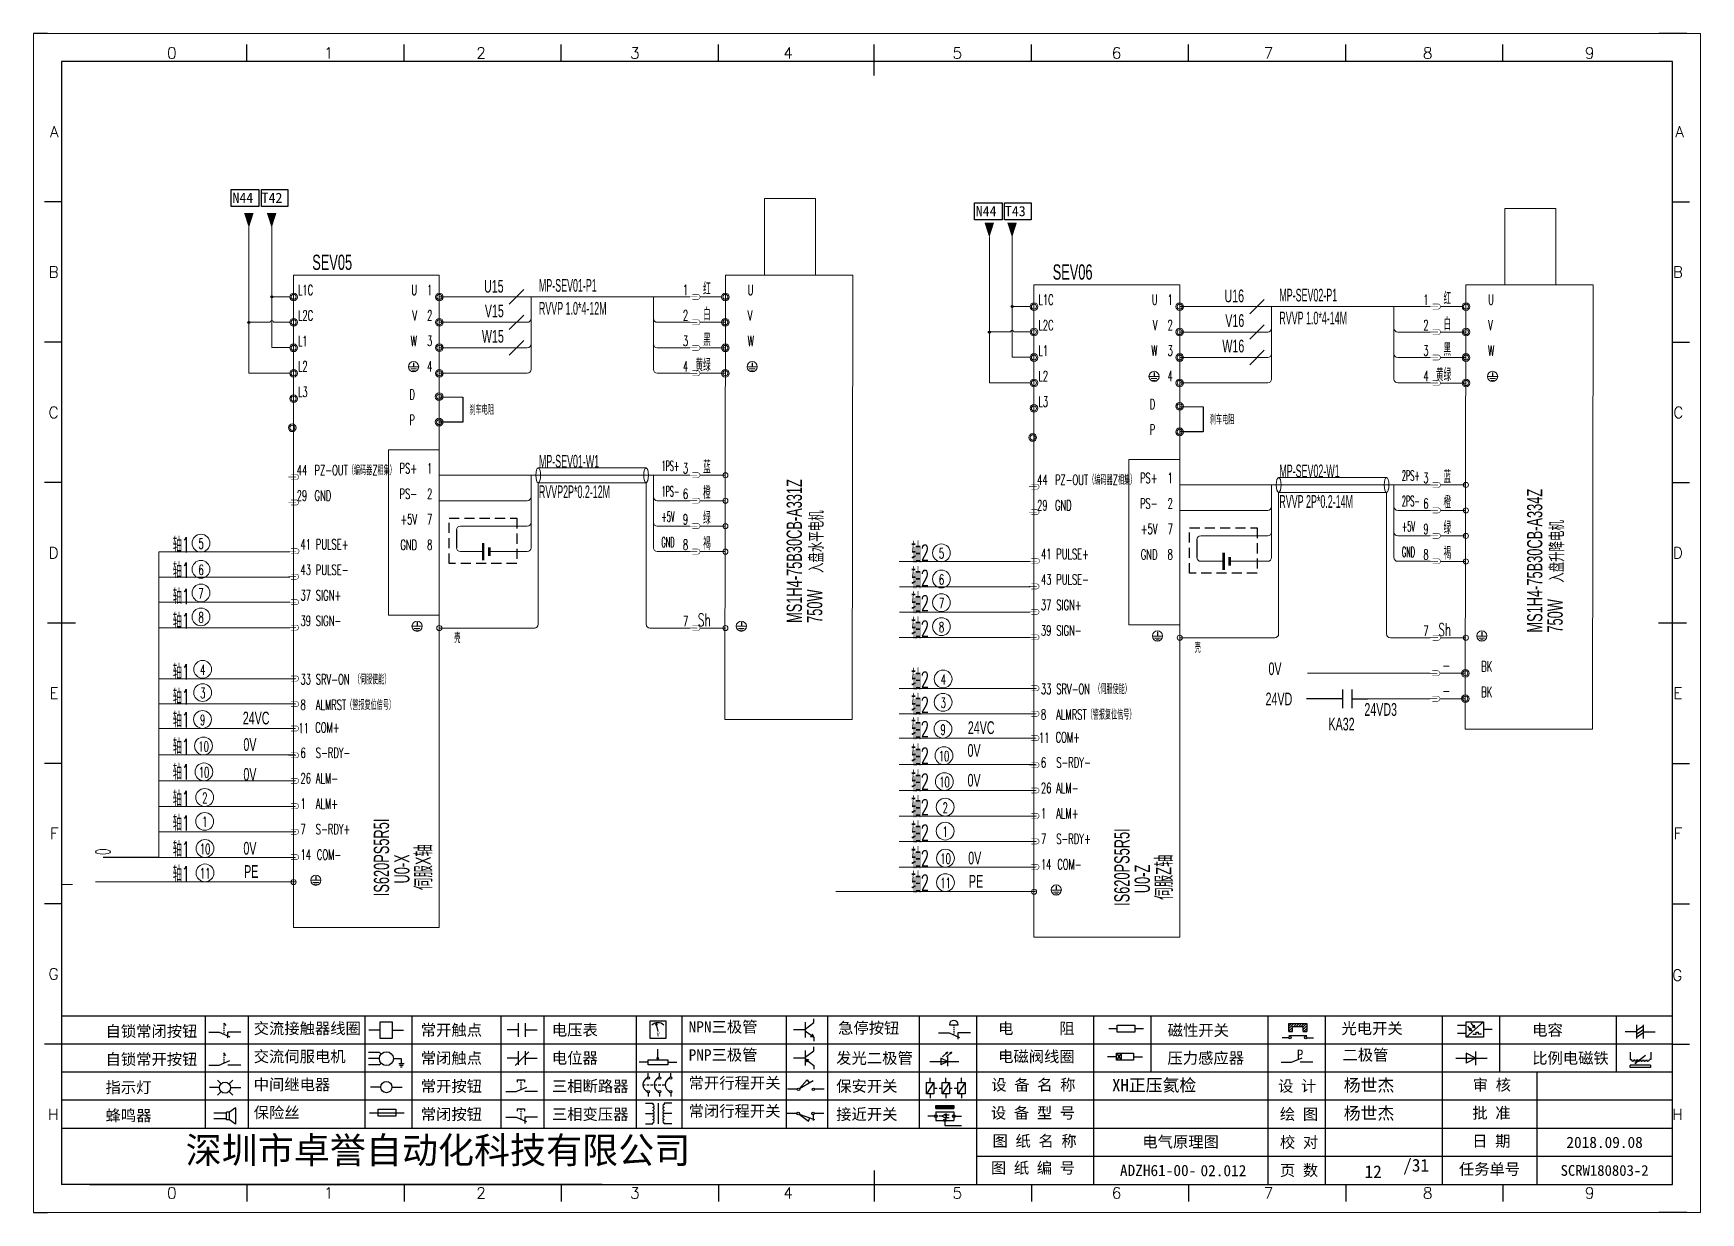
# Model space of a CAD drawing. Header units: millimetres. Extents: x 15130 to 37766, y 5931 to 11073.
# Drawn here: x 37061.4 to 37388.9, y 5930.6 to 6162.1 of the extents above; entities that cross this region are included whole.
import ezdxf
from ezdxf.enums import TextEntityAlignment as Align

# ---------------------------------------------------------------- set-up
doc = ezdxf.new("R2010")
doc.units = ezdxf.units.MM
doc.linetypes.add('DASHED', pattern=[0.75, 0.5, -0.25])
doc.layers.add('1', color=3, linetype='Continuous', lineweight=20)
doc.layers.add('Dimension', color=3, linetype='Continuous', lineweight=13)
for name, color, linetype in [('AE_BOR', 1, 'Continuous'), ('MISC', 2, 'Continuous'), ('SYMS', 7, 'Continuous')]:
    doc.layers.add(name, color=color, linetype=linetype)
doc.styles.get("Standard").update_dxf_attribs({"font": ''})
doc.styles.add('WD', font='romans.shx', dxfattribs={"bigfont": 'gbcbig.shx'})
doc.styles.add('样式 0', font='')
doc.styles.add('样式 8', font='arial.ttf')
doc.styles.add('汉字', font='')
doc.styles.get('Standard').set_extended_font_data('SimSun')
doc.styles.get('样式 0').set_extended_font_data('KaiTi_GB2312')
doc.styles.get('汉字').set_extended_font_data('新宋体')

msp = doc.modelspace()

# ---------------------------------------------------------------- texts
at = {"lineweight": 0, "style": 'WD', "width": 0.6}
for s, height, p in [('红', 2.5, (37194.441, 6110.74)), ('U', 2, (37136.772, 6110.74)), ('1', 2, (37139.772, 6110.748)), ('U', 2, (37282.186, 6108.836)), ('1', 2, (37285.186, 6108.844)), ('红', 2.5, (37339.855, 6108.836)), ('V', 2, (37136.772, 6105.74)), ('2', 2, (37139.772, 6105.748)), ('白', 2.5, (37194.441, 6105.74)), ('V', 2, (37282.186, 6103.836)), ('2', 2, (37285.186, 6103.844)), ('白', 2.5, (37339.855, 6103.836)), ('W', 2, (37136.772, 6100.74)), ('3', 2, (37139.772, 6100.744)), ('黑', 2.5, (37194.441, 6100.736)), ('W', 2, (37282.186, 6098.836)), ('3', 2, (37285.186, 6098.84)), ('黑', 2.5, (37339.855, 6098.832)), ('4', 2, (37139.772, 6095.74)), ('黄绿', 2.5, (37194.441, 6095.736)), ('4', 2, (37285.186, 6093.836)), ('黄绿', 2.5, (37339.855, 6093.832)), ('D', 2, (37136.331, 6090.233)), ('P', 2, (37136.331, 6085.233)), ('D', 2, (37281.745, 6088.329)), ('P', 2, (37281.745, 6083.329)), ('Sh', 2.5, (37194.441, 6045.72)), ('Sh', 2.5, (37339.855, 6043.817)), ('-', 2.5, (37339.738, 6036.836)), ('-', 2.5, (37339.738, 6031.836))]:
    msp.add_text(s, height=height, dxfattribs=at).set_placement(p, align=Align.RIGHT)
for s, p in [('L1C', (37113.38, 6110.74)), ('1', (37188.975, 6110.748)), ('U', (37201.697, 6110.74)), ('L1C', (37258.794, 6108.836)), ('1', (37334.39, 6108.844)), ('U', (37347.111, 6108.836)), ('L2C', (37113.38, 6105.74)), ('2', (37188.975, 6105.748)), ('V', (37201.697, 6105.74)), ('L2C', (37258.794, 6103.836)), ('2', (37334.39, 6103.844)), ('V', (37347.111, 6103.836)), ('L1', (37113.38, 6100.736)), ('3', (37188.975, 6100.744)), ('W', (37201.697, 6100.736)), ('L1', (37258.794, 6098.832)), ('3', (37334.39, 6098.84)), ('W', (37347.111, 6098.832)), ('L2', (37113.38, 6095.736)), ('4', (37188.975, 6095.74)), ('L2', (37258.794, 6093.832)), ('4', (37334.39, 6093.836)), ('L3', (37113.38, 6090.732)), ('L3', (37258.794, 6088.828)), ('刹车电阻', (37147.06, 6087.244)), ('刹车电阻', (37292.475, 6085.341)), ('44', (37113.13, 6075.374)), ('PZ-OUT（编码器Z相集）', (37116.63, 6075.374)), ('3', (37188.975, 6075.728)), ('44', (37258.544, 6073.471)), ('PZ-OUT（编码器Z相集）', (37262.044, 6073.471)), ('3', (37334.39, 6073.824)), ('29', (37113.13, 6070.374)), ('GND', (37116.63, 6070.374)), ('6', (37188.975, 6070.724)), ('6', (37334.39, 6068.82)), ('9', (37188.975, 6065.724)), ('29', (37258.544, 6068.471)), ('GND', (37262.044, 6068.471)), ('9', (37334.39, 6063.82)), ('41', (37113.88, 6060.799)), ('PULSE+', (37116.88, 6060.799)), ('8', (37188.975, 6060.724)), ('43', (37113.88, 6055.799)), ('PULSE-', (37116.88, 6055.799)), ('41', (37259.294, 6058.896)), ('PULSE+', (37262.294, 6058.896)), ('8', (37334.39, 6058.82)), ('43', (37259.294, 6053.896)), ('PULSE-', (37262.294, 6053.896)), ('37', (37113.88, 6050.799)), ('SIGN+', (37116.88, 6050.799)), ('37', (37259.294, 6048.896)), ('SIGN+', (37262.294, 6048.896)), ('39', (37113.88, 6045.799)), ('SIGN-', (37116.88, 6045.799)), ('7', (37188.975, 6045.724)), ('39', (37259.294, 6043.896)), ('SIGN-', (37262.294, 6043.896)), ('7', (37334.39, 6043.82)), ('BK', (37345.759, 6036.836)), ('33', (37113.88, 6034.311)), ('SRV-ON （伺服使能）', (37116.88, 6034.311)), ('ALMRST（警报复位信号） ', (37116.88, 6029.307)), ('33', (37259.294, 6032.408)), ('SRV-ON （伺服使能）', (37262.294, 6032.408)), ('BK', (37345.759, 6031.832)), ('8', (37113.88, 6029.307)), ('8', (37259.294, 6027.404)), ('ALMRST（警报复位信号） ', (37262.294, 6027.404)), ('11', (37113.473, 6024.723)), ('COM+', (37116.769, 6024.832)), ('6', (37113.88, 6019.876)), ('S-RDY-', (37116.88, 6019.876)), ('11', (37258.888, 6022.82)), ('COM+', (37262.183, 6022.929)), ('6', (37259.294, 6017.972)), ('S-RDY-', (37262.294, 6017.972)), ('26', (37113.88, 6014.872)), ('ALM- ', (37116.88, 6014.872)), ('1', (37113.88, 6009.884)), ('ALM+', (37116.88, 6009.884)), ('26', (37259.294, 6012.969)), ('ALM- ', (37262.294, 6012.969)), ('1', (37259.294, 6007.98)), ('ALM+', (37262.294, 6007.98)), ('7', (37113.88, 6004.88)), ('S-RDY+', (37116.88, 6004.88)), ('7', (37259.294, 6002.976)), ('S-RDY+', (37262.294, 6002.976)), ('14', (37113.88, 5999.88)), ('COM-', (37117.092, 5999.88)), ('14', (37259.294, 5997.976)), ('COM-', (37262.506, 5997.976))]:
    msp.add_text(s, height=2, dxfattribs=at).set_placement(p)
at = {"color": 6, "lineweight": 0, "style": 'WD', "width": 0.6}
for s, height, p in [('PS+', 2, (37136.772, 6075.724)), ('1', 2, (37139.772, 6075.724)), ('蓝', 2.5, (37194.441, 6075.72)), ('PS+', 2, (37282.186, 6073.82)), ('1', 2, (37285.186, 6073.82)), ('蓝', 2.5, (37339.855, 6073.817)), ('PS-', 2, (37136.772, 6070.724)), ('2', 2, (37139.772, 6070.724)), ('橙', 2.5, (37194.441, 6070.72)), ('PS-', 2, (37282.186, 6068.82)), ('2', 2, (37285.186, 6068.82)), ('橙', 2.5, (37339.855, 6068.817)), ('+5V', 2, (37136.772, 6065.724)), ('7', 2, (37139.772, 6065.724)), ('绿', 2.5, (37194.441, 6065.72)), ('+5V', 2, (37282.186, 6063.82)), ('7', 2, (37285.186, 6063.82)), ('绿', 2.5, (37339.855, 6063.817)), ('GND', 2, (37136.772, 6060.72)), ('8', 2, (37139.772, 6060.72)), ('褐', 2.5, (37194.441, 6060.72)), ('褐', 2.5, (37339.855, 6058.817)), ('GND', 2, (37282.186, 6058.817)), ('8', 2, (37285.186, 6058.817)), ('壳', 2, (37145.275, 6042.438)), ('壳', 2, (37290.69, 6040.535))]:
    msp.add_text(s, height=height, dxfattribs=at).set_placement(p, align=Align.RIGHT)
at = {"color": 6, "lineweight": 0, "style": 'WD', "width": 0.4}
for s, p in [('1PS+', (37184.773, 6076.22)), ('2PS+', (37330.188, 6074.317)), ('1PS-', (37184.773, 6071.22)), ('2PS-', (37330.188, 6069.317)), ('+5V', (37184.773, 6066.22)), ('+5V', (37330.188, 6064.317)), ('GND', (37184.773, 6061.22)), ('GND', (37330.188, 6059.317))]:
    msp.add_text(s, height=2, dxfattribs=at).set_placement(p)
at = {"lineweight": 0, "style": 'WD', "width": 0.6}
for s, height, p in [('轴1', 3, (37090.461, 6061.877)), ('5', 2, (37094.357, 6061.934)), ('轴', 4, (37234.792, 6060.365)), ('2', 3, (37236.515, 6060.196)), ('5', 2, (37239.772, 6060.03)), ('轴1', 3, (37090.461, 6056.865)), ('6', 2, (37094.357, 6056.8)), ('轴', 4, (37234.792, 6055.373)), ('2', 3, (37236.515, 6055.204)), ('6', 2, (37239.772, 6054.897)), ('轴1', 3, (37090.461, 6051.742)), ('7', 2, (37094.357, 6052.162)), ('轴', 4, (37234.792, 6050.457)), ('2', 3, (37236.515, 6050.287)), ('7', 2, (37239.772, 6050.259)), ('轴1', 3, (37090.461, 6046.953)), ('8', 2, (37094.357, 6047.456)), ('轴', 4, (37234.792, 6045.46)), ('2', 3, (37236.515, 6045.29)), ('8', 2, (37239.772, 6045.553)), ('轴1', 3, (37090.461, 6036.929)), ('4', 2, (37094.692, 6037.169)), ('轴', 4, (37234.792, 6035.44)), ('2', 3, (37236.515, 6035.27)), ('4', 2, (37240.107, 6035.266)), ('轴1', 3, (37090.461, 6032.029)), ('3', 2, (37094.692, 6032.6)), ('轴', 4, (37234.792, 6030.498)), ('2', 3, (37236.515, 6030.329)), ('3', 2, (37240.107, 6030.697)), ('轴1', 3, (37090.461, 6027.521)), ('9', 2, (37094.657, 6027.334)), ('轴', 4, (37234.792, 6025.718)), ('2', 3, (37236.515, 6025.549)), ('9', 2, (37240.072, 6025.43)), ('轴1', 3, (37090.461, 6022.286)), ('10', 2, (37094.854, 6022.127)), ('轴', 4, (37234.792, 6020.512)), ('2', 3, (37236.515, 6020.343)), ('轴1', 3, (37090.461, 6017.274)), ('10', 2, (37240.268, 6020.224)), ('10', 2, (37094.939, 6017.031)), ('轴', 4, (37234.792, 6015.416)), ('2', 3, (37236.515, 6015.246)), ('10', 2, (37240.353, 6015.128)), ('轴1', 3, (37090.461, 6012.04)), ('2', 2, (37095.092, 6012.019)), ('轴', 4, (37234.792, 6010.402)), ('轴1', 3, (37090.461, 6007.251)), ('2', 3, (37236.515, 6010.232)), ('2', 2, (37240.506, 6010.116)), ('1', 2, (37095.092, 6007.313)), ('轴', 4, (37234.792, 6005.394)), ('2', 3, (37236.515, 6005.225)), ('1', 2, (37240.506, 6005.41)), ('轴1', 3, (37090.461, 6002.128)), ('10', 2, (37095.147, 6001.99)), ('轴', 4, (37234.792, 6000.375)), ('轴1', 3, (37090.461, 5997.3)), ('2', 3, (37236.515, 6000.206)), ('10', 2, (37240.561, 6000.087)), ('11', 2, (37095.147, 5997.202)), ('轴', 4, (37234.792, 5995.587)), ('2', 3, (37236.515, 5995.418)), ('11', 2, (37240.561, 5995.299))]:
    msp.add_text(s, height=height, dxfattribs=at).set_placement(p, align=Align.MIDDLE)
at = {"color": 0, "lineweight": -2, "char_height": 2.205}
for s, insert, width, attachment_point in [('电气原理图', (37286.719, 5944.38), 34.2306, 5), ('02.012', (37290.633, 5939.954), 5.72397, 1)]:
    msp.add_mtext(s, dxfattribs=dict(at, insert=insert, width=width, attachment_point=attachment_point))
at = {"color": 0, "linetype": 'ByBlock', "lineweight": -2, "insert": (37324.533, 5938.63), "char_height": 2.5, "width": 5.1278, "attachment_point": 5}
msp.add_mtext('12', dxfattribs=at)
at = {"layer": 'Dimension', "lineweight": 0, "style": '样式 8', "width": 0.6}
for s, height, p in [('SEV05', 3, (37116.186, 6115.673)), ('SEV06', 3, (37261.6, 6113.769)), ('24VD', 2.5, (37303.409, 6030.196)), ('24VC', 2.5, (37102.548, 6026.45)), ('24VD3', 2.5, (37322.809, 6028.131)), ('24VC', 2.5, (37244.942, 6024.564)), ('KA32', 2.5, (37315.771, 6025.272)), ('0V', 2.5, (37102.663, 6021.252)), ('0V', 2.5, (37244.888, 6020.093)), ('0V', 2.5, (37102.663, 6015.397)), ('0V', 2.5, (37244.888, 6014.237)), ('0V', 2.5, (37102.663, 6000.878)), ('PE', 2.5, (37102.806, 5996.319)), ('0V', 2.5, (37245.013, 5998.971)), ('PE', 2.5, (37245.155, 5994.412))]:
    msp.add_text(s, height=height, dxfattribs=at).set_placement(p)
for s, p in [('U15', (37153.768, 6111.229)), ('U16', (37299.182, 6109.326)), ('V15', (37153.809, 6106.39)), ('V16', (37299.224, 6104.486)), ('W15', (37153.809, 6101.39)), ('W16', (37299.224, 6099.486))]:
    msp.add_text(s, height=2.5, dxfattribs=at).set_placement(p, align=Align.RIGHT)
at = {"layer": 'Dimension', "color": 3, "lineweight": 0, "style": '样式 8'}
for s, width, p in [('MP-SEV01-P1', 0.5, (37160.699, 6111.39)), ('MP-SEV02-P1', 0.5, (37306.114, 6109.486)), ('MP-SEV01-W1', 0.5, (37160.699, 6076.874)), ('MP-SEV02-W1', 0.5, (37306.114, 6074.97)), ('0V', 0.6, (37303.982, 6036.132))]:
    msp.add_text(s, height=2.5, dxfattribs=dict(at, width=width)).set_placement(p)
at = {"layer": 'Dimension', "color": 1, "lineweight": 0, "style": '样式 8', "width": 0.5}
for s, p in [('RVVP 1.0*4-12M', (37160.699, 6109.39)), ('RVVP 1.0*4-14M', (37306.114, 6107.486)), ('RVVP2P*0.2-12M', (37160.699, 6073.374)), ('RVVP 2P*0.2-14M', (37306.114, 6071.47))]:
    msp.add_text(s, height=2.5, dxfattribs=at).set_placement(p, align=Align.TOP_LEFT)
at = {"layer": 'Dimension', "color": 6, "lineweight": 0, "style": '样式 8', "width": 0.6}
for s, p in [('MS1H4-75B30CB-A331Z', (37212.346, 6046.381)), ('MS1H4-75B30CB-A334Z', (37357.761, 6044.478)), ('IS620PS5R5I', (37131.274, 5992.719)), ('IS620PS5R5I', (37276.689, 5990.816))]:
    msp.add_text(s, height=3, rotation=90, dxfattribs=at).set_placement(p)
at = {"layer": 'Dimension', "color": 3, "lineweight": 0, "style": '样式 8', "width": 0.6}
for s, p in [('入盘水平电机', (37216.381, 6056.181)), ('入盘升降电机', (37361.796, 6054.277))]:
    msp.add_text(s, height=2.5, rotation=90, dxfattribs=at).set_placement(p)
at = {"layer": 'Dimension', "lineweight": 0, "style": '样式 8', "width": 0.6}
for s, p in [('750W', (37216.346, 6046.381)), ('750W', (37361.761, 6044.478)), ('伺服X轴', (37139.471, 5993.926)), ('U0-X', (37135.274, 5995.219)), ('U0-Z', (37280.689, 5993.316)), ('伺服Z轴', (37284.886, 5992.023))]:
    msp.add_text(s, height=3, rotation=90, dxfattribs=at).set_placement(p)
at = {"layer": 'MISC', "color": 3, "char_height": 2, "width": 5.01683, "attachment_point": 1, "style": '样式 0'}
for s, insert in [('N44', (37100.516, 6130.841)), ('T42', (37106.241, 6130.841)), ('N44', (37246.49, 6128.225)), ('T43', (37252.215, 6128.225))]:
    msp.add_mtext(s, dxfattribs=dict(at, insert=insert))

# ---------------------------------------------------------------- blocks, each defined once
blk = doc.blocks.new('磁性开关')
at = {"linetype": 'ByBlock'}
h = blk.add_hatch(dxfattribs=at)
h.set_pattern_fill('ANSI31', color=256, scale=0.1, style=0)
h.paths.add_polyline_path([(-1910.88, -776.69), (-1910.88, -775.29), (-1907.69, -775.29), (-1907.69, -776.69), (-1908.31, -776.69), (-1908.31, -775.79), (-1910.25, -775.79), (-1910.25, -776.69)])
for p, q in [((-1910.91, -777.81), (-1912.09, -777.81)), ((-1910.88, -776.69), (-1910.88, -775.29)), ((-1910.88, -775.29), (-1907.69, -775.29)), ((-1910.88, -776.69), (-1910.25, -776.69)), ((-1910.88, -777.39), (-1907.69, -777.39)), ((-1910.25, -776.69), (-1910.25, -775.79)), ((-1910.25, -775.79), (-1908.31, -775.79)), ((-1908.31, -776.69), (-1908.31, -775.79)), ((-1908.31, -776.69), (-1907.69, -776.69)), ((-1907.69, -775.29), (-1907.69, -776.69)), ((-1907.66, -777.81), (-1906.48, -777.81))]:
    blk.add_line(p, q, dxfattribs=at)
for centre in [(-1910.68, -777.81), (-1907.88, -777.81)]:
    blk.add_circle(centre, 0.225, dxfattribs=at)
blk = doc.blocks.new('*U8')
at = {"linetype": 'ByBlock'}
for p, q in [((-1909.23, -780.45), (-1909.23, -780.67)), ((-1909.23, -780.45), (-1908.92, -780.84)), ((-1909.23, -780.84), (-1909.23, -781.05)), ((-1911.92, -782.07), (-1910.06, -782.07)), ((-1910.06, -782.07), (-1908.18, -782.88)), ((-1909.23, -781.23), (-1909.23, -781.44)), ((-1909.23, -781.61), (-1909.23, -781.83)), ((-1909.23, -782), (-1909.23, -782.21)), ((-1909.23, -782.38), (-1909.23, -782.43)), ((-1908.52, -783.07), (-1908.52, -782.07)), ((-1906.25, -782.07), (-1908.52, -782.07))]:
    blk.add_line(p, q, dxfattribs=at)
blk = doc.blocks.new('*U11')
at = {"linetype": 'ByBlock'}
for p, q in [((-1911.92, -792.89), (-1910.06, -792.89)), ((-1910.06, -792.89), (-1908.18, -792.08)), ((-1908.88, -791.17), (-1909.23, -790.71)), ((-1909.23, -790.71), (-1909.23, -790.92)), ((-1909.23, -791.09), (-1909.23, -791.31)), ((-1909.23, -791.48), (-1909.23, -791.69)), ((-1909.23, -791.86), (-1909.23, -792.08)), ((-1909.23, -792.25), (-1909.23, -792.47)), ((-1906.25, -792.89), (-1908.52, -792.89))]:
    blk.add_line(p, q, dxfattribs=at)
blk = doc.blocks.new('蜂鸣器')
at = {"linetype": 'ByBlock'}
for p, q in [((-1907.17, -795.53), (-1908.25, -796.26)), ((-1907.17, -795.53), (-1907.17, -798.41)), ((-1908.8, -796.48), (-1911.01, -796.48)), ((-1908.8, -797.46), (-1911.01, -797.46)), ((-1908.25, -796.26), (-1908.8, -796.26)), ((-1908.8, -797.68), (-1908.8, -796.26)), ((-1908.25, -797.68), (-1908.8, -797.68)), ((-1908.25, -797.68), (-1908.25, -796.26)), ((-1907.17, -798.41), (-1908.25, -797.68))]:
    blk.add_line(p, q, dxfattribs=at)
blk = doc.blocks.new('指示灯')
at = {"linetype": 'ByBlock'}
for p, q in [((-1854.25, -776.92), (-1856.06, -776.92)), ((-1854.62, -775.59), (-1853.97, -776.23)), ((-1854.62, -778.25), (-1853.97, -777.61)), ((-1851.9, -775.59), (-1852.54, -776.23)), ((-1851.9, -778.25), (-1852.54, -777.61)), ((-1852.26, -776.92), (-1850.45, -776.92))]:
    blk.add_line(p, q, dxfattribs=at)
blk.add_circle((-1853.26, -776.92), 0.992, dxfattribs=at)
blk = doc.blocks.new('光电开关')
at = {"linetype": 'ByBlock'}
h = blk.add_hatch(dxfattribs=at)
h.set_pattern_fill('ANSI31', color=256, scale=0.01, style=0)
h.set_pattern_definition([(45, (0.172267, 0), (-0.0224506403, 0.0224506403), [])])
h.paths.add_polyline_path([(-1882.44, -776.34), (-1882.5, -775.91), (-1882.68, -776.07)])
h.paths.add_polyline_path([(-1882.86, -776.23), (-1882.44, -776.34), (-1882.68, -776.07)])
h.paths.add_polyline_path([(-1883.05, -776.88), (-1883.11, -776.45), (-1883.29, -776.61)])
h.paths.add_polyline_path([(-1883.47, -776.77), (-1883.05, -776.88), (-1883.29, -776.61)])
for p, q in [((-1884.01, -775.96), (-1885.56, -775.96)), ((-1884.01, -777.39), (-1885.56, -777.39)), ((-1880.91, -775.3), (-1884.01, -778.05)), ((-1883.75, -776.09), (-1883.05, -776.88)), ((-1883.11, -776.45), (-1883.47, -776.77)), ((-1883.05, -776.88), (-1883.47, -776.77)), ((-1883.14, -775.55), (-1882.44, -776.34)), ((-1883.05, -776.88), (-1883.11, -776.45)), ((-1882.5, -775.91), (-1882.86, -776.23)), ((-1882.44, -776.34), (-1882.86, -776.23)), ((-1882.78, -777.47), (-1882.23, -777.47)), ((-1882.44, -776.34), (-1882.5, -775.91)), ((-1882.23, -777.47), (-1882.23, -777.14)), ((-1882.23, -777.14), (-1881.78, -777.14)), ((-1881.78, -777.47), (-1881.78, -777.14)), ((-1881.23, -777.47), (-1881.78, -777.47)), ((-1879.37, -776.67), (-1880.91, -776.67))]:
    blk.add_line(p, q, dxfattribs=at)
blk.add_lwpolyline([(-1884.01, -775.3), (-1880.91, -775.3), (-1880.91, -778.05), (-1884.01, -778.05)], close=True, dxfattribs=at)
blk = doc.blocks.new('交流接触器线圈')
at = {"linetype": 'ByBlock'}
for p, q in [((-1880.82, -781.77), (-1882.87, -781.77)), ((-1878.72, -781.77), (-1876.67, -781.77))]:
    blk.add_line(p, q, dxfattribs=at)
blk.add_lwpolyline([(-1880.82, -780.28), (-1878.72, -780.28), (-1878.72, -783.26), (-1880.82, -783.26)], close=True, dxfattribs=at)
blk = doc.blocks.new('交流伺服电机')
at = {"linetype": 'ByBlock'}
for p, q in [((-1880.97, -785.75), (-1882.94, -785.75)), ((-1880.97, -786.85), (-1882.94, -786.85)), ((-1880.97, -785.75), (-1880.65, -786.03)), ((-1878.49, -786.85), (-1877.07, -786.85)), ((-1877.07, -786.85), (-1877.07, -787.72)), ((-1880.97, -787.94), (-1882.94, -787.94)), ((-1880.97, -787.94), (-1880.65, -787.67)), ((-1877.54, -787.72), (-1876.59, -787.72)), ((-1877.38, -788.01), (-1876.75, -788.01)), ((-1877.23, -788.29), (-1876.9, -788.29))]:
    blk.add_line(p, q, dxfattribs=at)
blk.add_circle((-1879.73, -786.85), 1.24, dxfattribs=at)
blk = doc.blocks.new('中间继电器')
at = {"linetype": 'ByBlock'}
for p, q in [((-1880.72, -791.92), (-1882.54, -791.92)), ((-1878.74, -791.92), (-1876.92, -791.92))]:
    blk.add_line(p, q, dxfattribs=at)
blk.add_circle((-1879.73, -791.92), 0.992, dxfattribs=at)
blk = doc.blocks.new('保险丝')
at = {"linetype": 'ByBlock'}
blk.add_line((-1882.72, -796.49), (-1876.55, -796.49), dxfattribs=at)
blk.add_lwpolyline([(-1881.2, -795.86), (-1878.06, -795.86), (-1878.06, -797.12), (-1881.2, -797.12)], close=True, dxfattribs=at)
blk = doc.blocks.new('常开按钮')
at = {"linetype": 'ByBlock'}
for p, q in [((-1910.06, -787.73), (-1908.18, -786.93)), ((-1909.9, -785.68), (-1908.56, -785.68)), ((-1909.9, -785.68), (-1909.9, -786.07)), ((-1909.23, -785.68), (-1909.23, -785.89)), ((-1909.23, -786.06), (-1909.23, -786.28)), ((-1909.23, -786.45), (-1909.23, -786.67)), ((-1909.23, -786.84), (-1909.23, -787.05)), ((-1908.56, -785.68), (-1908.56, -786.07)), ((-1911.92, -787.73), (-1910.06, -787.73)), ((-1909.23, -787.22), (-1909.23, -787.38)), ((-1906.25, -787.73), (-1908.52, -787.73))]:
    blk.add_line(p, q, dxfattribs=at)
blk = doc.blocks.new('常开触点')
at = {"linetype": 'ByBlock'}
for p, q in [((-1853.82, -782.99), (-1853.82, -780.56)), ((-1852.6, -782.99), (-1852.6, -780.56)), ((-1853.82, -781.77), (-1855.88, -781.77)), ((-1852.6, -781.77), (-1850.55, -781.77))]:
    blk.add_line(p, q, dxfattribs=at)
blk = doc.blocks.new('常闭触点')
at = {"linetype": 'ByBlock'}
for p, q in [((-1853.82, -786.77), (-1855.88, -786.77)), ((-1852.01, -785.66), (-1854.43, -788.1)), ((-1853.82, -787.99), (-1853.82, -785.56)), ((-1852.6, -787.99), (-1852.6, -785.56)), ((-1852.6, -786.77), (-1850.55, -786.77))]:
    blk.add_line(p, q, dxfattribs=at)
blk = doc.blocks.new('常闭按钮')
at = {"linetype": 'ByBlock'}
for p, q in [((-1856.13, -792.28), (-1854.28, -792.28)), ((-1854.28, -792.28), (-1852.4, -793.09)), ((-1854.11, -790.83), (-1852.77, -790.83)), ((-1854.11, -790.83), (-1854.11, -791.22)), ((-1853.44, -790.83), (-1853.44, -791.04)), ((-1853.44, -791.21), (-1853.44, -791.43)), ((-1853.44, -791.6), (-1853.44, -791.82)), ((-1853.44, -791.99), (-1853.44, -792.2)), ((-1853.44, -792.37), (-1853.44, -792.53)), ((-1852.77, -790.83), (-1852.77, -791.22)), ((-1850.47, -792.28), (-1852.73, -792.28)), ((-1852.73, -792.28), (-1852.73, -793.43))]:
    blk.add_line(p, q, dxfattribs=at)
blk = doc.blocks.new('电磁阀线圈')
at = {"linetype": 'ByBlock'}
for p, q in [((-1854.61, -795.92), (-1853.75, -797.16)), ((-1853.75, -795.92), (-1854.61, -797.16)), ((-1853.75, -795.92), (-1853.75, -797.16)), ((-1854.61, -796.54), (-1856.17, -796.54)), ((-1851.53, -796.54), (-1849.97, -796.54))]:
    blk.add_line(p, q, dxfattribs=at)
blk.add_lwpolyline([(-1854.61, -795.92), (-1851.53, -795.92), (-1851.53, -797.16), (-1854.61, -797.16)], close=True, dxfattribs=at)
blk = doc.blocks.new('电压表')
at = {"linetype": 'ByBlock'}
for p, q in [((-1814.84, -780.75), (-1814.91, -781.13)), ((-1814.6, -781.05), (-1814.91, -781.13)), ((-1814.84, -780.75), (-1814.46, -782.26)), ((-1814.84, -780.75), (-1814.6, -781.05))]:
    blk.add_line(p, q, dxfattribs=at)
blk.add_lwpolyline([(-1815.84, -780.34), (-1813.07, -780.34), (-1813.07, -783.49), (-1815.84, -783.49)], close=True, dxfattribs=at)
blk.add_arc((-1814.46, -782.26), 1.56, 46.8313, 133.1687, dxfattribs=at)
at = {"linetype": 'ByBlock', "insert": (-1814.7, -782.39), "char_height": 0.75, "width": 0.6768, "attachment_point": 1}
blk.add_mtext('V', dxfattribs=at)
blk = doc.blocks.new('电位器')
at = {"linetype": 'ByBlock'}
for p, q in [((-1814.45, -787.3), (-1814.62, -786.96)), ((-1814.62, -786.96), (-1814.27, -786.96)), ((-1814.45, -787.3), (-1814.45, -785.39)), ((-1814.45, -787.3), (-1814.27, -786.96)), ((-1816.21, -787.75), (-1817.79, -787.75)), ((-1812.68, -787.75), (-1811.1, -787.75))]:
    blk.add_line(p, q, dxfattribs=at)
blk.add_lwpolyline([(-1816.21, -787.3), (-1812.68, -787.3), (-1812.68, -788.2), (-1816.21, -788.2)], close=True, dxfattribs=at)
blk = doc.blocks.new('三相断路器')
at = {"linetype": 'ByBlock'}
for p, q in [((-1816.17, -790.33), (-1816.17, -789.7)), ((-1814.17, -790.33), (-1814.17, -789.7)), ((-1812.18, -790.33), (-1812.18, -789.7)), ((-1817.14, -791.74), (-1816.72, -791.74)), ((-1816.45, -791.74), (-1816.03, -791.74)), ((-1815.76, -791.74), (-1815.34, -791.74)), ((-1815.07, -791.74), (-1814.65, -791.74)), ((-1814.38, -791.74), (-1813.96, -791.74)), ((-1813.69, -791.74), (-1813.27, -791.74)), ((-1816.17, -793.19), (-1816.17, -793.83)), ((-1814.17, -793.19), (-1814.17, -793.83)), ((-1812.18, -793.19), (-1812.18, -793.83))]:
    blk.add_line(p, q, dxfattribs=at)
for centre in [(-1816.17, -790.55), (-1816.17, -792.98), (-1814.17, -790.55), (-1814.17, -792.98), (-1812.18, -790.55), (-1812.18, -792.98)]:
    blk.add_circle(centre, 0.219, dxfattribs=at)
for centre in [(-1815.81, -791.74), (-1813.82, -791.74), (-1811.83, -791.74)]:
    blk.add_arc(centre, 1.32, 115.5791, 244.4209, dxfattribs=at)
blk = doc.blocks.new('三相变压器')
at = {"linetype": 'ByBlock'}
for p, q in [((-1816.69, -795.03), (-1815.37, -795.03)), ((-1815.37, -795.03), (-1815.37, -795.24)), ((-1814.34, -798.7), (-1814.34, -795.04)), ((-1812, -795.03), (-1813.32, -795.03)), ((-1813.32, -795.03), (-1813.32, -795.24)), ((-1816.69, -796.87), (-1815.37, -796.87)), ((-1816.69, -798.71), (-1815.37, -798.71)), ((-1815.37, -798.71), (-1815.37, -798.5)), ((-1812, -796.87), (-1813.32, -796.87)), ((-1813.32, -798.71), (-1813.32, -798.5)), ((-1812, -798.71), (-1813.32, -798.71))]:
    blk.add_line(p, q, dxfattribs=at)
for centre, start, end in [((-1815.37, -795.51), 270, 90), ((-1815.37, -796.06), 270, 90), ((-1813.32, -795.51), 90, 270), ((-1813.32, -796.06), 90, 270), ((-1815.37, -796.6), 270, 90), ((-1815.37, -797.14), 270, 90), ((-1815.37, -797.68), 270, 90), ((-1815.37, -798.23), 270, 90), ((-1813.32, -796.6), 90, 270), ((-1813.32, -797.14), 90, 270), ((-1813.32, -797.68), 90, 270), ((-1813.32, -798.23), 90, 270)]:
    blk.add_arc(centre, 0.271, start, end, dxfattribs=at)
blk = doc.blocks.new('压力感应器')
at = {"linetype": 'ByBlock'}
for p, q in [((-1817.44, -777.73), (-1815.59, -777.73)), ((-1815.59, -777.73), (-1813.71, -776.93)), ((-1811.78, -777.73), (-1814.05, -777.73))]:
    blk.add_line(p, q, dxfattribs=at)
at = {"linetype": 'ByBlock', "insert": (-1814.65, -775.48), "char_height": 1.68, "width": 1.2242, "attachment_point": 1}
blk.add_mtext('{\\fNSimSun|b0|i0|c134|p49;P}', dxfattribs=at)
blk = doc.blocks.new('二极管')
at = {"linetype": 'ByBlock'}
for p, q in [((-1787.52, -776.77), (-1781.92, -776.77)), ((-1783.97, -776.77), (-1785.69, -775.9)), ((-1785.69, -775.9), (-1785.69, -777.65)), ((-1783.97, -776.77), (-1785.69, -777.65)), ((-1783.97, -777.99), (-1783.97, -775.56))]:
    blk.add_line(p, q, dxfattribs=at)
blk = doc.blocks.new('NPN三极管')
at = {"linetype": 'ByBlock'}
for p, q in [((-1785.73, -780.61), (-1785.73, -783.32)), ((-1785.73, -781.82), (-1784.15, -780.66)), ((-1784.15, -780.66), (-1784.15, -779.98)), ((-1785.73, -781.97), (-1787.81, -781.97)), ((-1785.73, -782.11), (-1784.15, -783.27)), ((-1784.41, -782.73), (-1784.74, -783.18)), ((-1784.15, -783.27), (-1784.74, -783.18)), ((-1784.15, -783.27), (-1784.41, -782.73)), ((-1784.15, -783.27), (-1784.15, -783.96))]:
    blk.add_line(p, q, dxfattribs=at)
blk = doc.blocks.new('PNP三极管')
at = {"linetype": 'ByBlock'}
for p, q in [((-1784.9, -786.74), (-1786.98, -786.74)), ((-1784.9, -785.38), (-1784.9, -788.09)), ((-1784.9, -786.59), (-1783.32, -785.43)), ((-1784.9, -786.88), (-1783.32, -788.04)), ((-1784.9, -786.88), (-1784.31, -786.97)), ((-1784.9, -786.88), (-1784.64, -787.42)), ((-1784.31, -786.97), (-1784.64, -787.42)), ((-1783.32, -785.43), (-1783.32, -784.75)), ((-1783.32, -788.04), (-1783.32, -788.73))]:
    blk.add_line(p, q, dxfattribs=at)
blk = doc.blocks.new('常开行程开关')
at = {"linetype": 'ByBlock'}
for p, q in [((-1786.29, -792.3), (-1788.01, -792.3)), ((-1785.89, -792.17), (-1784.52, -790.62)), ((-1785.89, -792.17), (-1783.43, -790.72)), ((-1784.52, -790.62), (-1784.19, -791.17)), ((-1781.48, -792.3), (-1783.21, -792.3))]:
    blk.add_line(p, q, dxfattribs=at)
for centre in [(-1786.07, -792.3), (-1783.42, -792.3)]:
    blk.add_circle(centre, 0.219, dxfattribs=at)
blk = doc.blocks.new('常闭行程开关')
at = {"linetype": 'ByBlock'}
for p, q in [((-1786.34, -796.62), (-1788.07, -796.62)), ((-1785.93, -796.72), (-1783.25, -797.7)), ((-1785.93, -796.72), (-1784.3, -798)), ((-1784.3, -798), (-1784.08, -797.4)), ((-1783.48, -796.84), (-1783.48, -797.85)), ((-1781.54, -796.62), (-1783.26, -796.62))]:
    blk.add_line(p, q, dxfattribs=at)
for centre in [(-1786.12, -796.62), (-1783.48, -796.62)]:
    blk.add_circle(centre, 0.219, dxfattribs=at)
blk = doc.blocks.new('电容')
at = {"linetype": 'ByBlock'}
for p, q in [((-1756.08, -782.99), (-1756.08, -780.56)), ((-1754.86, -780.79), (-1756.08, -781.55)), ((-1754.86, -782.99), (-1754.86, -780.56)), ((-1756.08, -781.77), (-1758.13, -781.77)), ((-1754.86, -781.44), (-1756.08, -782.2)), ((-1754.86, -781.99), (-1756.08, -782.75)), ((-1754.86, -781.77), (-1752.81, -781.77))]:
    blk.add_line(p, q, dxfattribs=at)
blk = doc.blocks.new('发光二极管')
at = {"linetype": 'ByBlock'}
for p, q in [((-1758.01, -786.77), (-1752.89, -786.77)), ((-1754.84, -786.77), (-1756.04, -786.16)), ((-1756.04, -786.16), (-1756.04, -787.39)), ((-1754.84, -786.77), (-1756.04, -787.39)), ((-1755.78, -785.92), (-1754.89, -785.14)), ((-1754.89, -785.14), (-1755.2, -785.22)), ((-1755.2, -785.22), (-1755.01, -785.43)), ((-1755.08, -785.92), (-1754.18, -785.14)), ((-1754.89, -785.14), (-1755.01, -785.43)), ((-1754.84, -787.63), (-1754.84, -785.92)), ((-1754.18, -785.14), (-1754.49, -785.22)), ((-1754.49, -785.22), (-1754.31, -785.43)), ((-1754.18, -785.14), (-1754.31, -785.43))]:
    blk.add_line(p, q, dxfattribs=at)
blk = doc.blocks.new('比例电磁阀')
at = {"linetype": 'ByBlock'}
for p, q in [((-1757.26, -775.38), (-1757.26, -776.71)), ((-1757.26, -776.71), (-1757.05, -776.71)), ((-1753.6, -777.73), (-1757.25, -777.73)), ((-1757.25, -778.13), (-1757.25, -777.73)), ((-1753.6, -778.13), (-1757.25, -778.13)), ((-1754.5, -775.98), (-1756.35, -777.44)), ((-1756.35, -777.44), (-1756.25, -777.25)), ((-1756.35, -777.44), (-1756.15, -777.38)), ((-1756.15, -777.38), (-1756.25, -777.25)), ((-1753.58, -776.71), (-1753.8, -776.71)), ((-1753.6, -777.73), (-1753.6, -778.13)), ((-1753.58, -775.38), (-1753.58, -776.71))]:
    blk.add_line(p, q, dxfattribs=at)
for centre in [(-1756.78, -776.71), (-1756.24, -776.71), (-1755.7, -776.71), (-1755.15, -776.71), (-1754.61, -776.71), (-1754.07, -776.71)]:
    blk.add_arc(centre, 0.271, 180, 0, dxfattribs=at)
blk = doc.blocks.new('保安开关')
at = {"linetype": 'ByBlock'}
for p, q in [((-1757.96, -790.79), (-1757.96, -789.97)), ((-1755.17, -790.79), (-1755.17, -789.97)), ((-1752.39, -790.79), (-1752.39, -789.97)), ((-1757.33, -790.79), (-1758.6, -792.81)), ((-1757.96, -792.81), (-1757.96, -793.62)), ((-1757.33, -791.8), (-1756.72, -791.8)), ((-1756.35, -791.8), (-1755.89, -791.8)), ((-1754.54, -790.79), (-1755.81, -792.81)), ((-1755.17, -792.81), (-1755.17, -793.62)), ((-1754.52, -791.8), (-1754.06, -791.8)), ((-1753.69, -791.8), (-1753.08, -791.8)), ((-1751.75, -790.79), (-1753.02, -792.81)), ((-1752.39, -792.81), (-1752.39, -793.62))]:
    blk.add_line(p, q, dxfattribs=at)
for points in [[(-1758.6, -790.79), (-1757.33, -790.79), (-1757.33, -792.81), (-1758.6, -792.81)], [(-1755.81, -790.79), (-1754.54, -790.79), (-1754.54, -792.81), (-1755.81, -792.81)], [(-1753.02, -790.79), (-1751.75, -790.79), (-1751.75, -792.81), (-1753.02, -792.81)]]:
    blk.add_lwpolyline(points, close=True, dxfattribs=at)
blk = doc.blocks.new('接近开关')
at = {"linetype": 'ByBlock'}
h = blk.add_hatch(dxfattribs=at)
h.set_pattern_fill('ANSI31', color=256, scale=0.01, style=0)
h.set_pattern_definition([(45, (-89.131516, -30.795668), (-0.0224506403, 0.0224506403), [])])
h.paths.add_polyline_path([(-1516.96, -1123.35), (-1516.96, -1122.85), (-1513.76, -1122.85), (-1513.76, -1123.35)])
for p, q in [((-1517.18, -1124.71), (-1518.36, -1124.71)), ((-1516.96, -1123.35), (-1516.96, -1122.85)), ((-1516.96, -1122.85), (-1513.76, -1122.85)), ((-1516.96, -1123.35), (-1513.76, -1123.35)), ((-1516.96, -1123.95), (-1513.76, -1123.95)), ((-1516.96, -1123.95), (-1516.96, -1125.47)), ((-1516.96, -1125.47), (-1513.76, -1125.47)), ((-1515.91, -1124.71), (-1516.45, -1124.71)), ((-1515.11, -1124.31), (-1515.91, -1124.71)), ((-1515.11, -1125.11), (-1515.91, -1124.71)), ((-1515.33, -1124.53), (-1515.17, -1124.53)), ((-1515.33, -1124.88), (-1515.17, -1124.88)), ((-1515.25, -1124.45), (-1515.25, -1124.61)), ((-1515.11, -1124.31), (-1515.11, -1125.11)), ((-1515.11, -1124.48), (-1514.58, -1124.48)), ((-1515.11, -1124.94), (-1514.58, -1124.94)), ((-1513.76, -1122.85), (-1513.76, -1123.35)), ((-1513.76, -1123.95), (-1513.76, -1125.47)), ((-1513.54, -1124.71), (-1512.36, -1124.71)), ((-1515.36, -1125.69), (-1515.36, -1126.36)), ((-1515.36, -1126.36), (-1512.36, -1126.36))]:
    blk.add_line(p, q, dxfattribs=at)
for centre in [(-1516.96, -1124.71), (-1515.36, -1125.47), (-1513.76, -1124.71)]:
    blk.add_circle(centre, 0.225, dxfattribs=at)
blk = doc.blocks.new('电阻')
at = {"linetype": 'ByBlock'}
for p, q in [((-3.09, 0), (-1.57, 0)), ((1.57, 0), (3.09, 0))]:
    blk.add_line(p, q, dxfattribs=at)
blk.add_lwpolyline([(-1.57, 0.63), (1.57, 0.63), (1.57, -0.63), (-1.57, -0.63)], close=True, dxfattribs=at)
blk = doc.blocks.new('急停按钮')
at = {"linetype": 'ByBlock'}
for p, q in [((-1.86, 0), (0, 0)), ((0, 0), (1.88, -0.81)), ((0.06, 1.45), (1.61, 1.45)), ((0.83, 1.45), (0.83, 1.24)), ((0.83, 1.07), (0.83, 0.85)), ((0.83, 0.68), (0.83, 0.47)), ((0.83, 0.29), (0.83, 0.08)), ((3.81, 0), (1.54, 0)), ((1.54, 0), (1.54, -1.15)), ((0.83, -0.09), (0.83, -0.24))]:
    blk.add_line(p, q, dxfattribs=at)
blk.add_arc((0.83, 1.45), 0.774, 0, 180)
blk = doc.blocks.new('电控横A4')
for p, q in [((292, -5), (5, -5)), ((5, -5), (5, -205)), ((292, -205), (292, -5)), ((10.03, -205), (289.53, -205)), ((130.8, -205), (190.75, -205)), ((190.75, -205), (259.54, -205))]:
    blk.add_line(p, q)
at = {"lineweight": 9, "ltscale": 0.1}
for p, q in [((5, -151.57), (7, -151.57)), ((101.34, -205), (130.8, -205)), ((129.44, -205), (129.44, -205)), ((129.44, -205), (129.44, -205)), ((129.44, -205), (129.44, -205)), ((129.44, -205), (129.44, -205))]:
    blk.add_line(p, q, dxfattribs=at)
at = {"linetype": 'ByBlock'}
for p, q in [((292, -175), (5, -175)), ((292, -180), (5, -180)), ((292, -185), (5, -185)), ((292, -190), (5, -190)), ((292, -195), (5, -195)), ((292, -200), (168.03, -200))]:
    blk.add_line(p, q, dxfattribs=at)
at = {"color": 0, "lineweight": -2}
for p, q in [((30.58, -175), (30.58, -195)), ((38.26, -175), (38.26, -195)), ((59.05, -175), (59.05, -195)), ((67.4, -175), (67.4, -195)), ((83.26, -175), (83.26, -195)), ((90.91, -175), (90.91, -195)), ((107.4, -175), (107.4, -195)), ((115.5, -175), (115.5, -195)), ((134.12, -175), (134.12, -195)), ((141.48, -175), (141.48, -195)), ((157.79, -175), (157.79, -195)), ((168.03, -175), (168.03, -204.92)), ((188.84, -175), (188.84, -185)), ((199.08, -175), (199.08, -185)), ((219.89, -175), (219.89, -185)), ((230.12, -175), (230.12, -185)), ((250.93, -175), (250.93, -185)), ((261.17, -175), (261.17, -185)), ((281.98, -175), (281.98, -185)), ((188.84, -185), (188.84, -204.92)), ((219.89, -185), (219.89, -205)), ((230.12, -185), (230.12, -205)), ((250.93, -185), (250.93, -205)), ((267.79, -185), (267.79, -205))]:
    blk.add_line(p, q, dxfattribs=at)
at = {"color": 0, "ltscale": 2}
for p, q in [((292, -205), (292, -183.55)), ((101.34, -205), (5, -205)), ((259.54, -205), (289.53, -205)), ((259.54, -205), (292, -205))]:
    blk.add_line(p, q, dxfattribs=at)
at = {"layer": 'AE_BOR', "lineweight": 30}
for p, q in [((2.53, 0), (0, 0)), ((294.53, 0), (289.53, 0)), ((0, -210), (2.53, -210)), ((294.53, -210), (289.53, -210))]:
    blk.add_line(p, q, dxfattribs=at)
at = {"layer": 'AE_BOR', "color": 1, "lineweight": 15}
for p, q in [((0, 0), (297, 0)), ((0, -210), (0, 0)), ((297, 0), (297, -210)), ((297, -210), (0, -210))]:
    blk.add_line(p, q, dxfattribs=at)
at = {"layer": 'AE_BOR'}
for p, q in [((38.03, -5), (38.03, -2)), ((66.03, -5), (66.03, -2)), ((94.03, -5), (94.03, -2)), ((122.03, -5), (122.03, -2)), ((149.78, -5), (149.78, -2)), ((177.78, -5), (177.78, -2)), ((205.78, -5), (205.78, -2)), ((233.78, -5), (233.78, -2)), ((261.78, -5), (261.78, -2)), ((5, -30), (2, -30)), ((292, -30), (295, -30)), ((5, -55), (2, -55)), ((292, -55), (295, -55)), ((5, -80), (2, -80)), ((292, -80), (295, -80)), ((5, -130), (2, -130)), ((292, -130), (295, -130)), ((5, -155), (2, -155)), ((292, -155), (295, -155)), ((5, -180), (2, -180)), ((292, -180), (295, -180)), ((38.03, -205), (38.03, -208)), ((66.03, -205), (66.03, -208)), ((94.03, -205), (94.03, -208)), ((122.03, -205), (122.03, -208)), ((149.78, -205), (149.78, -208)), ((177.78, -205), (177.78, -208)), ((205.78, -205), (205.78, -208)), ((233.78, -205), (233.78, -208)), ((261.78, -205), (261.78, -208))]:
    blk.add_line(p, q, dxfattribs=at)
at = {"layer": 'AE_BOR', "color": 2, "lineweight": 30}
for p, q in [((149.78, -7.5), (149.78, -2.5)), ((2.5, -105), (7.5, -105)), ((289.5, -105), (294.5, -105)), ((149.78, -202.5), (149.78, -207.5)), ((149.78, -205), (149.78, -207.5))]:
    blk.add_line(p, q, dxfattribs=at)
at = {"linetype": 'ByBlock'}
for name, p in [('*U8', (1943.19, 604.18)), ('交流接触器线圈', (1942.62, 604.27)), ('常开触点', (1940.27, 604.3)), ('电压表', (1925.71, 604.52)), ('NPN三极管', (1923.2, 604.5)), ('磁性开关', (2134.53, 598.96)), ('光电开关', (2139.22, 599.27)), ('电容', (2041.69, 603.98)), ('电位器', (1925.71, 604.52)), ('PNP三极管', (1922.37, 604.27)), ('压力感应器', (2039.72, 594.52)), ('*U11', (1943.19, 609.18)), ('交流伺服电机', (1942.62, 604.27)), ('常闭触点', (1940.27, 604.3)), ('发光二极管', (1917.72, 603.69)), ('电磁阀线圈', (2047.53, 614.3)), ('二极管', (2040.91, 594.27)), ('比例电磁阀', (2041.69, 593.98)), ('指示灯', (1887.41, 589.18)), ('中间继电器', (1942.62, 604.27)), ('常开按钮', (1996.06, 599.3)), ('三相断路器', (1925.71, 604.52)), ('常开行程开关', (1922.37, 604.27)), ('保安开关', (1917.72, 603.98)), ('蜂鸣器', (1943.19, 604.18)), ('保险丝', (1942.62, 604.27)), ('常闭按钮', (1940.27, 599.3)), ('三相变压器', (1925.71, 604.52)), ('常闭行程开关', (1922.37, 604.27)), ('接近开关', (1677.72, 931.9))]:
    blk.add_blockref(name, p, dxfattribs=at)
for name, p in [('急停按钮', (163.12, -177.98)), ('电阻', (194.66, -177.22))]:
    blk.add_blockref(name, p)
at = {"char_height": 2, "attachment_point": 1, "style": '汉字'}
for s, insert in [('{\\fKaiTi_GB2312|b0|i0|c134|p49;自锁常闭按钮}', (12.86, -176.69)), ('{\\fKaiTi_GB2312|b0|i0|c134|p49;交流接触器线圈}', (39.25, -176.19)), ('{\\fKaiTi_GB2312|b0|i0|c134|p49;常开触点}', (69.01, -176.48)), ('{\\fKaiTi_GB2312|b0|i0|c134|p49;电压表}', (92.37, -176.47)), ('{\\fKaiTi_GB2312|b0|i0|c134|p49;NPN三极管}', (116.73, -175.91)), ('{\\fKaiTi_GB2312|b0|i0|c134|p49;急停按钮}', (143.35, -176.12)), ('{\\fKaiTi_GB2312|b0|i0|c134|p49;电      阻}', (171.86, -176.19)), ('{\\fKaiTi_GB2312|b0|i0|c134|p49;磁性开关}', (202.07, -176.53)), ('{\\fKaiTi_GB2312|b0|i0|c134|p49;光电开关}', (233.02, -176.19)), ('{\\fKaiTi_GB2312|b0|i0|c134|p49;电容}', (267, -176.48)), ('{\\fKaiTi_GB2312|b0|i0|c134|p49;交流伺服电机}', (39.25, -181.19)), ('{\\fKaiTi_GB2312|b0|i0|c134|p49;电位器}', (92.37, -181.47)), ('{\\fKaiTi_GB2312|b0|i0|c134|p49;PNP三极管}', (116.73, -180.91)), ('{\\fKaiTi_GB2312|b0|i0|c134|p49;电磁阀线圈}', (171.86, -181.19)), ('{\\fKaiTi_GB2312|b0|i0|c134|p49;压力感应器}', (202.02, -181.47)), ('{\\fKaiTi_GB2312|b0|i0|c134|p49;二极管}', (233.2, -180.91)), ('{\\fKaiTi_GB2312|b0|i0|c134|p49;自锁常开按钮}', (12.86, -181.69)), ('{\\fKaiTi_GB2312|b0|i0|c134|p49;常闭触点}', (69.01, -181.48)), ('{\\fKaiTi_GB2312|b0|i0|c134|p49;发光二极管}', (143.02, -181.48)), ('{\\fKaiTi_GB2312|b0|i0|c134|p49;比例电磁铁}', (267, -181.48)), ('{\\fKaiTi_GB2312|b0|i0|c134|p49;指示灯}', (12.86, -186.69)), ('{\\fKaiTi_GB2312|b0|i0|c134|p49;中间继电器}', (39.25, -186.19)), ('{\\fKaiTi_GB2312|b0|i0|c134|p49;常开按钮}', (69.01, -186.48)), ('{\\fKaiTi_GB2312|b0|i0|c134|p49;三相断路器}', (92.37, -186.47)), ('{\\fKaiTi_GB2312|b0|i0|c134|p49;常开行程开关}', (116.73, -185.91)), ('{\\fKaiTi_GB2312|b0|i0|c134|p49;保安开关}', (143.02, -186.48)), ('{\\fKaiTi_GB2312|b0|i0|c134|p0;设 备 名 称}', (170.65, -186.24)), ('{\\fKaiTi_GB2312|b0|i0|c134|p0;设 计}', (221.72, -186.46)), ('{\\fKaiTi_GB2312|b0|i0|c134|p0;审 核}', (256.39, -186.25)), ('{\\fKaiTi_GB2312|b0|i0|c134|p49;蜂鸣器}', (12.86, -191.69)), ('{\\fKaiTi_GB2312|b0|i0|c134|p49;保险丝}', (39.25, -191.19)), ('{\\fKaiTi_GB2312|b0|i0|c134|p49;常闭按钮}', (69.01, -191.48)), ('{\\fKaiTi_GB2312|b0|i0|c134|p49;三相变压器}', (92.37, -191.47)), ('{\\fKaiTi_GB2312|b0|i0|c134|p49;常闭行程开关}', (116.73, -190.91)), ('{\\fKaiTi_GB2312|b0|i0|c134|p49;接近开关}', (143.02, -191.48)), ('{\\fKaiTi_GB2312|b0|i0|c134|p0;设 备 型 号}', (170.58, -191.24)), ('{\\fKaiTi_GB2312|b0|i0|c134|p0;绘 图}', (222.05, -191.46)), ('{\\fKaiTi_GB2312|b0|i0|c134|p0;批 准}', (256.32, -191.25)), ('{\\fKaiTi_GB2312|b0|i0|c134|p0;图 纸 名 称}', (170.86, -196.24)), ('{\\fKaiTi_GB2312|b0|i0|c134|p0;日 期}', (256.32, -196.25)), ('{\\fKaiTi_GB2312|b0|i0|c134|p0;校 对}', (222.05, -196.46)), ('{\\fKaiTi_GB2312|b0|i0|c134|p0;图 纸 编 号}', (170.57, -201.03)), ('{\\fKaiTi_GB2312|b0|i0|c134|p0;页 数}', (222.05, -201.46)), ('{\\fKaiTi_GB2312|b0|i0|c134|p0;任务单号}', (253.94, -201.25))]:
    blk.add_mtext(s, dxfattribs=dict(at, insert=insert))
for s, insert, char_height, width, attachment_point in [('{\\fKaiTi_GB2312|b0|i0|c134|p49;XH正压氦检}', (192.15, -186.2), 2.2, 26.5767, 1), ('{\\fKaiTi_GB2312|b0|i0|c134|p49;杨世杰}', (233.43, -186.2), 2.2, 15.3175, 1), ('{\\fKaiTi_GB2312|b0|i0|c134|p49;杨世杰}', (233.43, -191.2), 2.2, 15.3175, 1), ('{\\fKaiTi_GB2312|b0|i0|c134|p49;2018.09.08}', (279.89, -197.5), 2, 24.2172, 5), ('{\\fKaiTi_GB2312|b0|i0|c134|p49;SCRW180803-2}', (279.89, -202.5), 1.92, 24.2172, 5)]:
    blk.add_mtext(s, dxfattribs=dict(insert=insert, char_height=char_height, width=width, attachment_point=attachment_point))
at = {"color": 0, "lineweight": -2}
for s, insert, char_height, width, attachment_point in [('深圳市卓誉自动化科技有限公司', (27.14, -196.53), 4.7064, 96.1138, 1), ('{\\C256;ADZH61-00-}', (200.36, -202.5), 2, 31.0482, 5)]:
    blk.add_mtext(s, dxfattribs=dict(at, insert=insert, char_height=char_height, width=width, attachment_point=attachment_point))
at = {"color": 0, "linetype": 'ByBlock', "lineweight": -2, "insert": (242.64, -201.84), "char_height": 4.2689, "width": 20.8102, "attachment_point": 5}
blk.add_mtext('  {\\H0.53119x; /31}', dxfattribs=at)
at = {"layer": 'AE_BOR', "style": 'WD'}
for s, p in [('0', (24.67, -4.5)), ('1', (52.6, -4.5)), ('2', (79.75, -4.5)), ('3', (107.15, -4.5)), ('4', (134.45, -4.5)), ('5', (164.59, -4.5)), ('6', (192.94, -4.5)), ('7', (220.04, -4.5)), ('8', (248.37, -4.5)), ('9', (277.23, -4.5)), ('0', (24.67, -207.5)), ('1', (52.6, -207.5)), ('2', (79.75, -207.5)), ('3', (107.15, -207.5)), ('4', (134.45, -207.5)), ('5', (164.59, -207.5)), ('6', (192.94, -207.5)), ('7', (220.04, -207.5)), ('8', (248.37, -207.5)), ('9', (277.23, -207.5))]:
    blk.add_text(s, height=2, dxfattribs=at).set_placement(p, align=Align.CENTER)
for s, p in [('A', (4.5, -17.5)), ('A', (294.03, -17.5)), ('B', (4.5, -42.5)), ('B', (293.84, -42.5)), ('C', (4.5, -67.5)), ('C', (293.93, -67.5)), ('D', (4.5, -92.5)), ('D', (293.84, -92.5)), ('E', (4.5, -117.5)), ('E', (293.74, -117.5)), ('F', (4.5, -142.5)), ('F', (293.74, -142.5)), ('F', (293.74, -142.5)), ('G', (4.5, -167.5)), ('G', (293.74, -167.72)), ('H', (4.5, -192.5)), ('H', (293.84, -192.5))]:
    blk.add_text(s, height=2, dxfattribs=at).set_placement(p, align=Align.MIDDLE_RIGHT)
blk = doc.blocks.new('WDDOT')
blk.add_hatch(color=256).paths.add_polyline_path([(0.5, 0, 1), (-0.5, 0, 1)])
blk.add_circle((0, 0), 0.5)

# ---------------------------------------------------------------- hatches: boundary and pattern name
for points in [[(37102.8, 6126.852), (37103.735, 6123.933), (37104.671, 6126.852)], [(37107.277, 6126.852), (37108.213, 6123.933), (37109.148, 6126.852)], [(37248.215, 6124.949), (37249.15, 6122.03), (37250.085, 6124.949)], [(37252.692, 6124.949), (37253.627, 6122.03), (37254.562, 6124.949)], [(37253.843, 6108.482, 1), (37253.45, 6108.482, 1)], [(37249.357, 6103.48, 1), (37248.964, 6103.48, 1)]]:
    msp.add_hatch(color=256).paths.add_polyline_path(points)
h = msp.add_hatch(color=256)
edge = h.paths.add_edge_path()
edge.add_arc((37108.232, 6110.385), 0.197, 0, 360)
h = msp.add_hatch(color=256)
edge = h.paths.add_edge_path()
edge.add_arc((37103.746, 6105.383), 0.197, 0, 360)

# ---------------------------------------------------------------- linework, layer by layer
at = {"lineweight": 0}
for p, q in [((37141.14, 6110.39), (37190.337, 6110.39)), ((37159.155, 6096.14), (37159.155, 6110.39)), ((37183.204, 6096.14), (37183.204, 6110.39)), ((37192.337, 6110.39), (37196.579, 6110.39)), ((37286.554, 6108.486), (37335.751, 6108.486)), ((37304.57, 6094.236), (37304.57, 6108.486)), ((37328.618, 6094.236), (37328.618, 6108.486)), ((37337.751, 6108.486), (37341.993, 6108.486)), ((37141.14, 6105.39), (37158.405, 6105.39)), ((37190.337, 6105.39), (37183.954, 6105.39)), ((37197.329, 6105.39), (37192.337, 6105.39)), ((37141.14, 6100.39), (37158.405, 6100.39)), ((37190.337, 6100.39), (37183.954, 6100.39)), ((37197.329, 6100.386), (37192.337, 6100.386)), ((37286.554, 6103.486), (37303.82, 6103.486)), ((37335.751, 6103.486), (37329.368, 6103.486)), ((37342.743, 6103.486), (37337.751, 6103.486)), ((37286.554, 6098.486), (37303.82, 6098.486)), ((37335.751, 6098.486), (37329.368, 6098.486)), ((37342.743, 6098.482), (37337.751, 6098.482)), ((37135.193, 6096.674), (37136.981, 6096.674)), ((37135.525, 6096.245), (37136.649, 6096.245)), ((37135.81, 6095.899), (37136.384, 6095.899)), ((37141.14, 6095.39), (37158.405, 6095.39)), ((37190.337, 6095.39), (37183.954, 6095.39)), ((37197.329, 6095.382), (37192.337, 6095.382)), ((37201.683, 6096.674), (37203.471, 6096.674)), ((37202.015, 6096.245), (37203.139, 6096.245)), ((37202.3, 6095.899), (37202.874, 6095.899)), ((37280.607, 6094.771), (37282.396, 6094.771)), ((37280.939, 6094.342), (37282.064, 6094.342)), ((37281.225, 6093.995), (37281.798, 6093.995)), ((37347.097, 6094.771), (37348.886, 6094.771)), ((37347.43, 6094.342), (37348.554, 6094.342)), ((37347.715, 6093.995), (37348.288, 6093.995)), ((37286.554, 6093.486), (37303.82, 6093.486)), ((37335.751, 6093.486), (37329.368, 6093.486)), ((37342.743, 6093.478), (37337.751, 6093.478)), ((37190.337, 6075.374), (37141.14, 6075.374)), ((37159.155, 6061.124), (37159.155, 6075.374)), ((37160.584, 6076.838), (37181.745, 6076.839)), ((37183.204, 6061.124), (37183.204, 6075.374)), ((37197.329, 6075.37), (37192.337, 6075.37)), ((37305.999, 6074.934), (37327.16, 6074.936)), ((37160.564, 6073.908), (37160.564, 6046.116)), ((37160.564, 6073.908), (37181.745, 6073.908)), ((37181.745, 6073.908), (37181.745, 6046.124)), ((37335.751, 6073.47), (37286.554, 6073.47)), ((37304.57, 6059.22), (37304.57, 6073.47)), ((37305.978, 6072.005), (37305.978, 6044.213)), ((37305.978, 6072.005), (37327.16, 6072.005)), ((37327.16, 6072.005), (37327.16, 6044.22)), ((37328.618, 6059.22), (37328.618, 6073.47)), ((37342.743, 6073.467), (37337.751, 6073.467)), ((37141.14, 6070.374), (37158.405, 6070.374)), ((37190.337, 6070.374), (37183.954, 6070.374)), ((37197.329, 6070.366), (37192.337, 6070.366)), ((37286.554, 6068.47), (37303.82, 6068.47)), ((37335.751, 6068.47), (37329.368, 6068.47)), ((37342.743, 6068.463), (37337.751, 6068.463)), ((37145.267, 6065.374), (37158.405, 6065.374)), ((37190.337, 6065.374), (37183.954, 6065.374)), ((37197.329, 6065.366), (37192.337, 6065.366)), ((37290.682, 6063.47), (37303.82, 6063.47)), ((37335.751, 6063.47), (37329.368, 6063.47)), ((37342.743, 6063.463), (37337.751, 6063.463)), ((37149.745, 6060.374), (37145.267, 6060.374)), ((37150.941, 6060.374), (37158.405, 6060.374)), ((37190.337, 6060.374), (37183.954, 6060.374)), ((37197.329, 6060.366), (37192.337, 6060.366)), ((37295.159, 6058.47), (37290.682, 6058.47)), ((37296.355, 6058.47), (37303.82, 6058.47)), ((37335.751, 6058.47), (37329.368, 6058.47)), ((37342.743, 6058.463), (37337.751, 6058.463)), ((37135.878, 6045.709), (37137.666, 6045.709)), ((37136.21, 6045.28), (37137.334, 6045.28)), ((37136.495, 6044.933), (37137.069, 6044.933)), ((37141.14, 6045.366), (37159.814, 6045.366)), ((37190.337, 6045.374), (37182.495, 6045.374)), ((37197.329, 6045.366), (37192.337, 6045.366)), ((37199.559, 6045.709), (37201.348, 6045.709)), ((37199.891, 6045.28), (37201.015, 6045.28)), ((37200.177, 6044.933), (37200.75, 6044.933)), ((37281.292, 6043.806), (37283.081, 6043.806)), ((37281.624, 6043.377), (37282.748, 6043.377)), ((37281.91, 6043.03), (37282.483, 6043.03)), ((37286.554, 6043.463), (37305.228, 6043.463)), ((37335.751, 6043.47), (37327.91, 6043.47)), ((37342.743, 6043.463), (37337.751, 6043.463)), ((37344.974, 6043.806), (37346.762, 6043.806)), ((37345.306, 6043.377), (37346.43, 6043.377)), ((37345.591, 6043.03), (37346.165, 6043.03)), ((37335.634, 6036.49), (37311.615, 6036.49)), ((37342.626, 6036.486), (37337.634, 6036.486)), ((37335.634, 6031.49), (37323.462, 6031.49)), ((37342.626, 6031.482), (37337.634, 6031.482)), ((37117.784, 5995.843), (37115.995, 5995.843)), ((37117.451, 5995.414), (37116.327, 5995.414)), ((37117.166, 5995.068), (37116.593, 5995.068)), ((37263.198, 5993.94), (37261.41, 5993.94)), ((37262.866, 5993.511), (37261.742, 5993.511)), ((37262.58, 5993.164), (37262.007, 5993.164))]:
    msp.add_line(p, q, dxfattribs=at)
for p, q in [((37136.087, 6097.47), (37136.087, 6096.681)), ((37202.577, 6097.47), (37202.577, 6096.681)), ((37281.501, 6095.567), (37281.501, 6094.778)), ((37347.992, 6095.567), (37347.992, 6094.778)), ((37141.14, 6090.793), (37145.725, 6090.723)), ((37145.725, 6090.723), (37145.725, 6085.793)), ((37286.554, 6088.889), (37291.14, 6088.82)), ((37291.14, 6088.82), (37291.14, 6083.889)), ((37145.725, 6085.793), (37141.14, 6085.793)), ((37291.14, 6083.889), (37286.554, 6083.889)), ((37144.517, 6064.624), (37144.517, 6061.124)), ((37289.932, 6062.72), (37289.932, 6059.22)), ((37136.772, 6046.505), (37136.772, 6045.716)), ((37200.453, 6046.505), (37200.453, 6045.716)), ((37282.186, 6044.602), (37282.186, 6043.813)), ((37345.868, 6044.602), (37345.868, 6043.813)), ((37315.469, 6031.49), (37311.453, 6031.49)), ((37116.889, 5996.64), (37116.889, 5995.85)), ((37262.304, 5994.736), (37262.304, 5993.947))]:
    msp.add_line(p, q)
at = {"color": 0, "linetype": 'Continuous', "lineweight": 13}
msp.add_line((37086.056, 6060.327), (37086.056, 6000.337), dxfattribs=at)
at = {"color": 0, "linetype": 'Continuous', "lineweight": -3}
msp.add_line((37086.056, 6000.337), (37075.15, 6000.323), dxfattribs=at)
at = {"color": 1, "lineweight": -2}
for points in [[(37100.276, 6131.481), (37105.693, 6131.481), (37105.693, 6128.139), (37100.276, 6128.139)], [(37106.192, 6131.481), (37111.418, 6131.481), (37111.418, 6128.139), (37106.192, 6128.139)], [(37246.25, 6128.864), (37251.667, 6128.864), (37251.667, 6125.522), (37246.25, 6125.522)], [(37252.166, 6128.864), (37257.392, 6128.864), (37257.392, 6125.522), (37252.166, 6125.522)]]:
    msp.add_lwpolyline(points, close=True, dxfattribs=at)
at = {"lineweight": 0}
for points in [[(37205.01, 6129.673), (37215.01, 6129.673), (37215.01, 6114.673), (37205.01, 6114.673)], [(37350.424, 6127.769), (37360.424, 6127.769), (37360.424, 6112.769), (37350.424, 6112.769)], [(37197.329, 6114.673), (37222.329, 6114.673), (37222.212, 6027.421), (37197.212, 6027.421)], [(37342.743, 6112.769), (37367.743, 6112.769), (37367.626, 6025.518), (37342.626, 6025.518)], [(37141.14, 6080.374), (37131.14, 6080.374), (37131.14, 6047.874), (37141.14, 6047.874)], [(37286.554, 6078.47), (37276.554, 6078.47), (37276.554, 6045.97), (37286.554, 6045.97)]]:
    msp.add_lwpolyline(points, close=True, dxfattribs=at)
for points in [[(37112.512, 5986.585), (37112.512, 6114.673), (37141.14, 6114.673), (37141.14, 5986.585)], [(37257.926, 5984.682), (37257.926, 6112.769), (37286.554, 6112.769), (37286.554, 5984.682)]]:
    msp.add_lwpolyline(points, dxfattribs=at)
at = {"color": 3, "lineweight": 0, "const_width": 0.1, "flags": 128}
for points in [[(37191.837, 6110.39), (37190.337, 6110.39)], [(37337.251, 6108.486), (37335.751, 6108.486)], [(37191.837, 6105.39), (37190.337, 6105.39)], [(37337.251, 6103.486), (37335.751, 6103.486)], [(37191.837, 6100.39), (37190.337, 6100.39)], [(37337.251, 6098.486), (37335.751, 6098.486)], [(37191.837, 6095.39), (37190.337, 6095.39)], [(37337.251, 6093.486), (37335.751, 6093.486)], [(37113.012, 6075.024), (37111.512, 6075.024)], [(37191.837, 6075.374), (37190.337, 6075.374)], [(37258.426, 6073.121), (37256.926, 6073.121)], [(37337.251, 6073.47), (37335.751, 6073.47)], [(37113.012, 6070.024), (37111.512, 6070.024)], [(37191.837, 6070.374), (37190.337, 6070.374)], [(37258.426, 6068.121), (37256.926, 6068.121)], [(37337.251, 6068.47), (37335.751, 6068.47)], [(37191.837, 6065.374), (37190.337, 6065.374)], [(37337.251, 6063.47), (37335.751, 6063.47)], [(37113.012, 6060.343), (37111.512, 6060.343)], [(37191.837, 6060.374), (37190.337, 6060.374)], [(37258.426, 6058.44), (37256.926, 6058.44)], [(37337.251, 6058.47), (37335.751, 6058.47)], [(37113.012, 6055.449), (37111.512, 6055.449)], [(37258.426, 6053.546), (37256.926, 6053.546)], [(37113.012, 6050.449), (37111.512, 6050.449)], [(37258.426, 6048.546), (37256.926, 6048.546)], [(37113.012, 6045.449), (37111.512, 6045.449)], [(37191.837, 6045.374), (37190.337, 6045.374)], [(37258.426, 6043.546), (37256.926, 6043.546)], [(37337.251, 6043.47), (37335.751, 6043.47)], [(37113.012, 6035.449), (37111.512, 6035.449)], [(37337.134, 6036.49), (37335.634, 6036.49)], [(37258.426, 6033.546), (37256.926, 6033.546)], [(37337.134, 6031.49), (37335.634, 6031.49)], [(37113.012, 6030.445), (37111.512, 6030.445)], [(37258.426, 6028.542), (37256.926, 6028.542)], [(37113.012, 6025.65), (37111.512, 6025.65)], [(37258.426, 6023.747), (37256.926, 6023.747)], [(37113.012, 6020.382), (37111.512, 6020.382)], [(37258.426, 6018.478), (37256.926, 6018.478)], [(37113.012, 6015.378), (37111.512, 6015.378)], [(37258.426, 6013.474), (37256.926, 6013.474)], [(37113.012, 6010.39), (37111.512, 6010.39)], [(37113.012, 6005.386), (37111.512, 6005.386)], [(37258.426, 6008.486), (37256.926, 6008.486)], [(37258.426, 6003.482), (37256.926, 6003.482)], [(37113.012, 6000.386), (37111.512, 6000.386)], [(37258.426, 5998.482), (37256.926, 5998.482)]]:
    msp.add_lwpolyline(points, dxfattribs=at)
for points in [[(37190.837, 6110.89), (37191.837, 6110.89, -1), (37191.837, 6109.89), (37190.837, 6109.89)], [(37336.251, 6108.986), (37337.251, 6108.986, -1), (37337.251, 6107.986), (37336.251, 6107.986)], [(37190.837, 6105.89), (37191.837, 6105.89, -1), (37191.837, 6104.89), (37190.837, 6104.89)], [(37336.251, 6103.986), (37337.251, 6103.986, -1), (37337.251, 6102.986), (37336.251, 6102.986)], [(37190.837, 6100.89), (37191.837, 6100.89, -1), (37191.837, 6099.89), (37190.837, 6099.89)], [(37336.251, 6098.986), (37337.251, 6098.986, -1), (37337.251, 6097.986), (37336.251, 6097.986)], [(37190.837, 6095.89), (37191.837, 6095.89, -1), (37191.837, 6094.89), (37190.837, 6094.89)], [(37336.251, 6093.986), (37337.251, 6093.986, -1), (37337.251, 6092.986), (37336.251, 6092.986)], [(37112.012, 6075.524), (37113.012, 6075.524, -1), (37113.012, 6074.524), (37112.012, 6074.524)], [(37190.837, 6075.874), (37191.837, 6075.874, -1), (37191.837, 6074.874), (37190.837, 6074.874)], [(37190.837, 6070.874), (37191.837, 6070.874, -1), (37191.837, 6069.874), (37190.837, 6069.874)], [(37257.426, 6073.621), (37258.426, 6073.621, -1), (37258.426, 6072.621), (37257.426, 6072.621)], [(37336.251, 6073.97), (37337.251, 6073.97, -1), (37337.251, 6072.97), (37336.251, 6072.97)], [(37112.012, 6070.524), (37113.012, 6070.524, -1), (37113.012, 6069.524), (37112.012, 6069.524)], [(37257.426, 6068.621), (37258.426, 6068.621, -1), (37258.426, 6067.621), (37257.426, 6067.621)], [(37336.251, 6068.97), (37337.251, 6068.97, -1), (37337.251, 6067.97), (37336.251, 6067.97)], [(37190.837, 6065.874), (37191.837, 6065.874, -1), (37191.837, 6064.874), (37190.837, 6064.874)], [(37112.012, 6060.949), (37113.012, 6060.949, -1.1555316), (37113.012, 6059.949), (37112.012, 6059.949)], [(37336.251, 6063.97), (37337.251, 6063.97, -1), (37337.251, 6062.97), (37336.251, 6062.97)], [(37190.837, 6060.874), (37191.837, 6060.874, -1), (37191.837, 6059.874), (37190.837, 6059.874)], [(37257.426, 6059.046), (37258.426, 6059.046, -1.1555316), (37258.426, 6058.046), (37257.426, 6058.046)], [(37336.251, 6058.97), (37337.251, 6058.97, -1), (37337.251, 6057.97), (37336.251, 6057.97)], [(37112.012, 6055.949), (37113.012, 6055.949, -1), (37113.012, 6054.949), (37112.012, 6054.949)], [(37257.426, 6054.046), (37258.426, 6054.046, -1), (37258.426, 6053.046), (37257.426, 6053.046)], [(37112.012, 6050.949), (37113.012, 6050.949, -1), (37113.012, 6049.949), (37112.012, 6049.949)], [(37257.426, 6049.046), (37258.426, 6049.046, -1), (37258.426, 6048.046), (37257.426, 6048.046)], [(37112.012, 6045.949), (37113.012, 6045.949, -1), (37113.012, 6044.949), (37112.012, 6044.949)], [(37190.837, 6045.874), (37191.837, 6045.874, -1), (37191.837, 6044.874), (37190.837, 6044.874)], [(37257.426, 6044.046), (37258.426, 6044.046, -1), (37258.426, 6043.046), (37257.426, 6043.046)], [(37336.251, 6043.97), (37337.251, 6043.97, -1), (37337.251, 6042.97), (37336.251, 6042.97)], [(37112.012, 6035.949), (37113.012, 6035.949, -1), (37113.012, 6034.949), (37112.012, 6034.949)], [(37336.134, 6036.99), (37337.134, 6036.99, -1), (37337.134, 6035.99), (37336.134, 6035.99)], [(37257.426, 6034.046), (37258.426, 6034.046, -1), (37258.426, 6033.046), (37257.426, 6033.046)], [(37336.134, 6031.99), (37337.134, 6031.99, -1), (37337.134, 6030.99), (37336.134, 6030.99)], [(37112.012, 6030.945), (37113.012, 6030.945, -1), (37113.012, 6029.945), (37112.012, 6029.945)], [(37257.426, 6029.042), (37258.426, 6029.042, -1), (37258.426, 6028.042), (37257.426, 6028.042)], [(37112.012, 6026.15), (37113.012, 6026.15, -1), (37113.012, 6025.15), (37112.012, 6025.15)], [(37257.426, 6024.247), (37258.426, 6024.247, -1), (37258.426, 6023.247), (37257.426, 6023.247)], [(37112.012, 6020.882), (37113.012, 6020.882, -1), (37113.012, 6019.882), (37112.012, 6019.882)], [(37257.426, 6018.978), (37258.426, 6018.978, -1), (37258.426, 6017.978), (37257.426, 6017.978)], [(37112.012, 6015.878), (37113.012, 6015.878, -1), (37113.012, 6014.878), (37112.012, 6014.878)], [(37257.426, 6013.974), (37258.426, 6013.974, -1), (37258.426, 6012.974), (37257.426, 6012.974)], [(37112.012, 6010.89), (37113.012, 6010.89, -1), (37113.012, 6009.89), (37112.012, 6009.89)], [(37257.426, 6008.986), (37258.426, 6008.986, -1), (37258.426, 6007.986), (37257.426, 6007.986)], [(37112.012, 6005.886), (37113.012, 6005.886, -1), (37113.012, 6004.886), (37112.012, 6004.886)], [(37257.426, 6003.982), (37258.426, 6003.982, -1), (37258.426, 6002.982), (37257.426, 6002.982)], [(37112.012, 6000.886), (37113.012, 6000.886, -1), (37113.012, 5999.886), (37112.012, 5999.886)], [(37257.426, 5998.982), (37258.426, 5998.982, -1), (37258.426, 5997.982), (37257.426, 5997.982)]]:
    msp.add_lwpolyline(points, format="xyb", dxfattribs=at)
at = {"color": 6, "linetype": 'DASHED', "ltscale": 4}
for points in [[(37143.058, 6066.936), (37156.344, 6066.936), (37156.344, 6058.037), (37143.058, 6058.037)], [(37288.472, 6065.033), (37301.759, 6065.033), (37301.759, 6056.134), (37288.472, 6056.134)]]:
    msp.add_lwpolyline(points, close=True, dxfattribs=at)
at = {"color": 3}
for points in [[(37149.745, 6062.071, 0.5, 0.5, 0), (37149.745, 6058.676, 2, 2, 0)], [(37150.941, 6061.223, 0.5, 0.5, 0), (37150.941, 6059.525, 2, 2, 0)], [(37295.159, 6060.168, 0.5, 0.5, 0), (37295.159, 6056.773, 2, 2, 0)], [(37296.355, 6059.319, 0.5, 0.5, 0), (37296.355, 6057.622, 2, 2, 0)]]:
    msp.add_lwpolyline(points, format="xyseb", dxfattribs=at)
for centre in [(37108.232, 6110.385), (37253.647, 6108.482), (37103.746, 6105.383), (37249.16, 6103.48)]:
    msp.add_circle(centre, 0.197)
at = {"lineweight": 0}
for centre, radius in [((37112.512, 6110.39), 0.75), ((37112.512, 6110.39), 0.5), ((37141.14, 6110.39), 0.75), ((37141.14, 6110.39), 0.5), ((37197.329, 6110.39), 0.75), ((37197.329, 6110.39), 0.5), ((37257.926, 6108.486), 0.75), ((37257.926, 6108.486), 0.5), ((37286.554, 6108.486), 0.75), ((37286.554, 6108.486), 0.5), ((37342.743, 6108.486), 0.75), ((37342.743, 6108.486), 0.5), ((37112.512, 6105.39), 0.75), ((37112.512, 6105.39), 0.5), ((37141.14, 6105.39), 0.75), ((37141.14, 6105.39), 0.5), ((37197.329, 6105.39), 0.75), ((37197.329, 6105.39), 0.5), ((37257.926, 6103.486), 0.75), ((37257.926, 6103.486), 0.5), ((37286.554, 6103.486), 0.75), ((37286.554, 6103.486), 0.5), ((37342.743, 6103.486), 0.75), ((37342.743, 6103.486), 0.5), ((37112.512, 6100.386), 0.75), ((37112.512, 6100.386), 0.5), ((37141.14, 6100.39), 0.75), ((37141.14, 6100.39), 0.5), ((37197.329, 6100.386), 0.75), ((37197.329, 6100.386), 0.5), ((37136.087, 6096.681), 1), ((37202.577, 6096.681), 1), ((37257.926, 6098.482), 0.75), ((37257.926, 6098.482), 0.5), ((37286.554, 6098.486), 0.75), ((37286.554, 6098.486), 0.5), ((37342.743, 6098.482), 0.75), ((37342.743, 6098.482), 0.5), ((37112.512, 6095.386), 0.75), ((37112.512, 6095.386), 0.5), ((37141.14, 6095.39), 0.75), ((37141.14, 6095.39), 0.5), ((37197.329, 6095.382), 0.75), ((37197.329, 6095.382), 0.5), ((37257.926, 6093.482), 0.75), ((37257.926, 6093.482), 0.5), ((37281.501, 6094.778), 1), ((37286.554, 6093.486), 0.75), ((37286.554, 6093.486), 0.5), ((37342.743, 6093.478), 0.75), ((37342.743, 6093.478), 0.5), ((37347.992, 6094.778), 1), ((37112.512, 6090.382), 0.75), ((37112.512, 6090.382), 0.5), ((37141.106, 6090.793), 0.75), ((37141.106, 6090.793), 0.5), ((37257.926, 6088.478), 0.75), ((37257.926, 6088.478), 0.5), ((37286.52, 6088.889), 0.75), ((37286.52, 6088.889), 0.5), ((37112.262, 6084.681), 0.75), ((37112.262, 6084.681), 0.5), ((37141.106, 6085.793), 0.75), ((37141.106, 6085.793), 0.5), ((37286.52, 6083.889), 0.75), ((37286.52, 6083.889), 0.5), ((37257.676, 6082.778), 0.75), ((37257.676, 6082.778), 0.5), ((37197.329, 6075.37), 0.5), ((37197.329, 6070.366), 0.5), ((37342.743, 6073.467), 0.5), ((37342.743, 6068.463), 0.5), ((37197.329, 6065.366), 0.5), ((37094.331, 6062.03), 1.75), ((37239.746, 6060.127), 1.75), ((37342.743, 6063.463), 0.5), ((37094.331, 6056.897), 1.75), ((37197.329, 6060.366), 0.5), ((37342.743, 6058.463), 0.5), ((37239.746, 6054.994), 1.75), ((37094.331, 6052.259), 1.75), ((37239.746, 6050.356), 1.75), ((37094.331, 6047.553), 1.75), ((37136.772, 6045.716), 1), ((37141.14, 6045.366), 0.5), ((37197.329, 6045.366), 0.5), ((37200.453, 6045.716), 1), ((37239.746, 6045.65), 1.75), ((37282.186, 6043.813), 1), ((37345.868, 6043.813), 1), ((37286.554, 6043.463), 0.5), ((37342.743, 6043.463), 0.5), ((37094.666, 6037.266), 1.75), ((37240.081, 6035.363), 1.75), ((37342.626, 6036.486), 0.75), ((37342.626, 6036.486), 0.5), ((37094.666, 6032.697), 1.75), ((37240.081, 6030.794), 1.75), ((37342.626, 6031.482), 0.75), ((37342.626, 6031.482), 0.5), ((37094.631, 6027.43), 1.75), ((37240.045, 6025.527), 1.75), ((37094.827, 6022.224), 1.75), ((37240.242, 6020.321), 1.75), ((37094.912, 6017.128), 1.75), ((37240.327, 6015.224), 1.75), ((37095.065, 6012.116), 1.75), ((37240.48, 6010.213), 1.75), ((37095.065, 6007.41), 1.75), ((37240.48, 6005.507), 1.75), ((37095.12, 6002.087), 1.75), ((37095.12, 5997.299), 1.75), ((37240.535, 6000.184), 1.75), ((37112.521, 5995.5), 0.5), ((37116.889, 5995.85), 1), ((37240.535, 5995.396), 1.75), ((37257.936, 5993.597), 0.5), ((37262.304, 5993.947), 1)]:
    msp.add_circle(centre, radius, dxfattribs=at)
for centre, radius, start, end in [((37108.245, 6105.401), 0.336, 0, 180), ((37158.405, 6106.14), 0.75, 270, 0), ((37183.954, 6106.14), 0.75, 180, 270), ((37253.659, 6103.498), 0.336, 0, 180), ((37303.82, 6104.236), 0.75, 270, 0), ((37329.368, 6104.236), 0.75, 180, 270), ((37158.405, 6101.14), 0.75, 270, 0), ((37183.954, 6101.14), 0.75, 180, 270), ((37303.82, 6099.236), 0.75, 270, 0), ((37329.368, 6099.236), 0.75, 180, 270), ((37158.405, 6096.14), 0.75, 270, 0), ((37183.954, 6096.14), 0.75, 180, 270), ((37303.82, 6094.236), 0.75, 270, 0), ((37329.368, 6094.236), 0.75, 180, 270), ((37158.405, 6071.124), 0.75, 270, 0), ((37183.954, 6071.124), 0.75, 180, 270), ((37303.82, 6069.22), 0.75, 270, 0), ((37329.368, 6069.22), 0.75, 180, 270), ((37145.267, 6064.624), 0.75, 90, 180), ((37158.405, 6066.124), 0.75, 270, 0), ((37183.954, 6066.124), 0.75, 180, 270), ((37145.267, 6061.124), 0.75, 180, 270), ((37158.405, 6061.124), 0.75, 270, 0), ((37183.954, 6061.124), 0.75, 180, 270), ((37290.682, 6062.72), 0.75, 90, 180), ((37303.82, 6064.22), 0.75, 270, 0), ((37329.368, 6064.22), 0.75, 180, 270), ((37290.682, 6059.22), 0.75, 180, 270), ((37303.82, 6059.22), 0.75, 270, 0), ((37329.368, 6059.22), 0.75, 180, 270), ((37159.814, 6046.116), 0.75, 270, 0), ((37182.495, 6046.124), 0.75, 180, 270), ((37305.228, 6044.213), 0.75, 270, 0), ((37327.91, 6044.22), 0.75, 180, 270)]:
    msp.add_arc(centre, radius, start, end, dxfattribs=at)
for centre in [(37160.564, 6075.374), (37305.978, 6073.47)]:
    msp.add_ellipse(centre, major_axis=(0, 1.465), ratio=0.3169375, dxfattribs=at)
at = {"lineweight": 0, "extrusion": (0, 0, -1)}
for centre in [(37181.745, 6075.374), (37327.16, 6073.47)]:
    msp.add_ellipse(centre, major_axis=(0, 1.465), ratio=0.3169375, dxfattribs=at)
at = {"color": 2, "lineweight": 0, "extrusion": (0, 0, -1)}
msp.add_ellipse((37075.077, 6001.442), major_axis=(-1.465, 0), ratio=0.3169375, dxfattribs=at)
at = {"layer": '1', "color": 7, "linetype": 'Continuous', "lineweight": 13}
for p, q in [((37108.252, 6110.384), (37111.767, 6110.384)), ((37253.666, 6108.481), (37257.182, 6108.481)), ((37107.908, 6105.401), (37103.756, 6105.401)), ((37108.581, 6105.401), (37111.789, 6105.401)), ((37253.323, 6103.498), (37249.171, 6103.498)), ((37253.995, 6103.498), (37257.204, 6103.498)), ((37086.056, 6060.327), (37111.781, 6060.327)), ((37231.461, 6058.424), (37257.186, 6058.424)), ((37086.103, 6055.335), (37111.781, 6055.335)), ((37231.508, 6053.432), (37257.186, 6053.432)), ((37086.103, 6050.419), (37111.781, 6050.419)), ((37231.508, 6048.515), (37257.186, 6048.515)), ((37086.056, 6045.422), (37111.781, 6045.422)), ((37231.461, 6043.519), (37257.186, 6043.519)), ((37112.824, 6035.402), (37086.056, 6035.402)), ((37258.229, 6033.498), (37231.461, 6033.498)), ((37112.824, 6030.46), (37086.056, 6030.46)), ((37258.229, 6028.557), (37231.461, 6028.557)), ((37112.809, 6025.68), (37086.056, 6025.68)), ((37258.214, 6023.777), (37231.461, 6023.777)), ((37112.809, 6020.474), (37086.056, 6020.474)), ((37258.214, 6018.571), (37231.461, 6018.571)), ((37112.807, 6015.378), (37086.056, 6015.378)), ((37258.212, 6013.474), (37231.461, 6013.474)), ((37112.824, 6010.364), (37086.056, 6010.364)), ((37112.824, 6005.356), (37086.056, 6005.356)), ((37258.229, 6008.461), (37231.461, 6008.461)), ((37258.229, 6003.453), (37231.461, 6003.453)), ((37112.824, 6000.337), (37086.056, 6000.337)), ((37258.229, 5998.434), (37231.461, 5998.434)), ((37258.236, 5998.434), (37231.467, 5998.434)), ((37112.512, 5986.585), (37141.14, 5986.585)), ((37257.926, 5984.682), (37286.554, 5984.682))]:
    msp.add_line(p, q, dxfattribs=at)
at = {"layer": '1', "color": 2, "linetype": 'Continuous', "lineweight": 13}
for p, q in [((37112.806, 5995.549), (37073.613, 5995.553)), ((37258.211, 5993.646), (37219.018, 5993.65))]:
    msp.add_line(p, q, dxfattribs=at)
at = {"layer": '1', "color": 7, "linetype": 'Continuous', "lineweight": 13}
for points in [[(37103.756, 6124.077), (37103.756, 6095.391), (37111.766, 6095.391)], [(37111.825, 6100.427), (37108.234, 6100.427), (37108.234, 6124.212)], [(37249.171, 6122.174), (37249.171, 6093.488), (37257.181, 6093.488)], [(37257.239, 6098.524), (37253.648, 6098.524), (37253.648, 6122.309)]]:
    msp.add_lwpolyline(points, dxfattribs=at)
at = {"layer": 'Dimension', "lineweight": 0}
for p, q in [((37154.88, 6108.975), (37157.708, 6111.804)), ((37154.88, 6103.975), (37157.708, 6106.804)), ((37300.294, 6107.072), (37303.123, 6109.901)), ((37300.294, 6102.072), (37303.123, 6104.901)), ((37154.88, 6098.975), (37157.708, 6101.804)), ((37300.294, 6097.072), (37303.123, 6099.901))]:
    msp.add_line(p, q, dxfattribs=at)

# ---------------------------------------------------------------- block references
at = {"xscale": 1.1025, "yscale": 1.1025, "zscale": 1.1025}
msp.add_blockref('电控横A4', (37061.41, 6162.124), dxfattribs=at)
at = {"linetype": 'ByBlock', "xscale": 1.5, "yscale": 1.5, "zscale": 1.5}
msp.add_blockref('常开触点', (40099.283, 7204.152), dxfattribs=at)
at = {"layer": 'SYMS', "lineweight": -3, "xscale": 0.25, "yscale": 0.25, "zscale": 0.25, "rotation": 90}
for p in [(37108.232, 6110.385), (37253.647, 6108.482), (37103.746, 6105.383), (37249.16, 6103.48)]:
    msp.add_blockref('WDDOT', p, dxfattribs=at)
at = {"layer": 'SYMS', "color": 0, "lineweight": -3, "xscale": 0.25, "yscale": 0.25, "zscale": 0.25, "rotation": 90}
for p in [(37108.232, 6110.385), (37253.647, 6108.482), (37103.746, 6105.383), (37249.16, 6103.48)]:
    msp.add_blockref('WDDOT', p, dxfattribs=at)

msp.set_redraw_order([(e.dxf.handle, doc.entitydb.next_handle()) for e in msp.query("TEXT MTEXT ATTDEF DIMENSION ARC_DIMENSION")])  # texts and dimensions are drawn at this point

doc.saveas('drawing.dxf')
